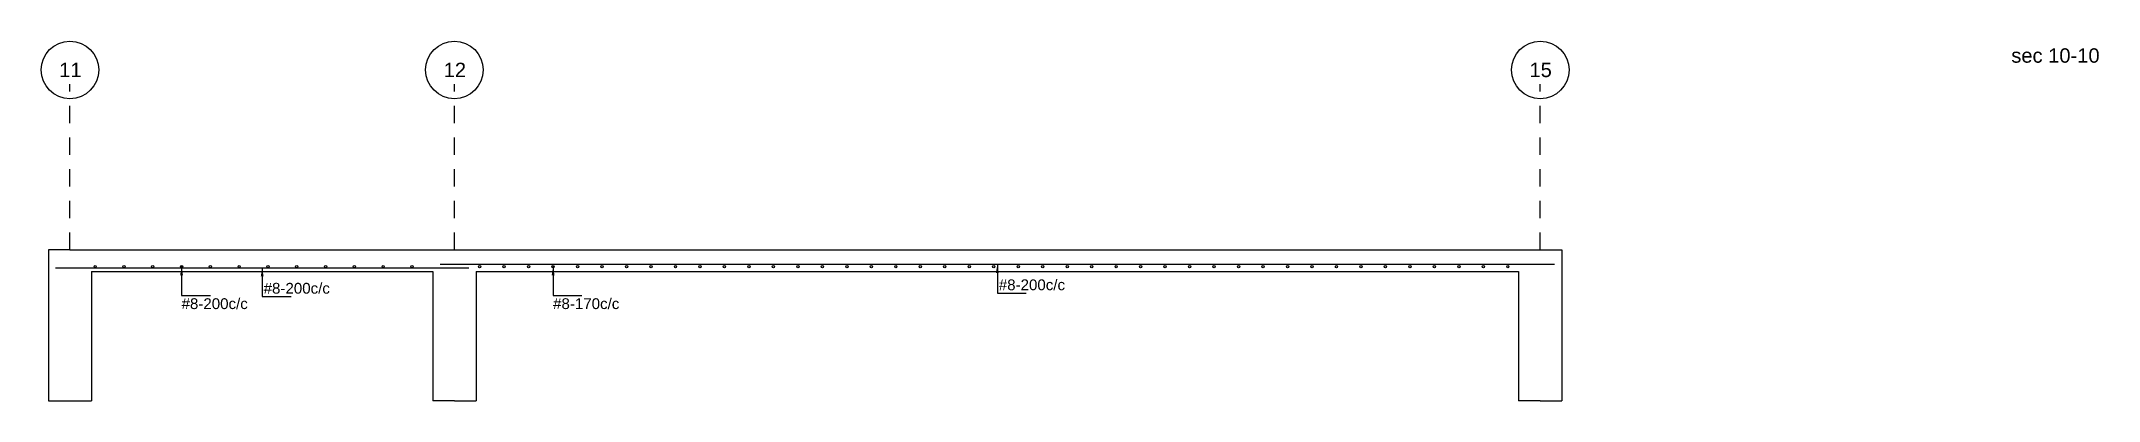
# Model space of a CAD drawing. Extents: x 0 to 119, y -5 to 121.
# Drawn here: x 70.36 to 84.65, y 85.83 to 88.33 of the extents above; entities that cross this region are included whole.
import ezdxf

# ---------------------------------------------------------------- set-up
doc = ezdxf.new("R2010")
doc.units = 0
doc.linetypes.add('ACAD_ISO02W100', pattern=[15, 12, -3])
for name, color, linetype in [('Axisline', 7, 'CONTINUOUS'), ('Axisline_Name', 1, 'CONTINUOUS'), ('Longsection', 2, 'CONTINUOUS'), ('Section_Name', 1, 'CONTINUOUS'), ('Slab_Bottom_Steel_X', 1, 'CONTINUOUS'), ('Slab_Bottom_Steel_Y', 3, 'CONTINUOUS')]:
    doc.layers.add(name, color=color, linetype=linetype)
doc.styles.add('STRUDS_Arial', font='ARIAL.TTF', dxfattribs={"height": 0.04})

msp = doc.modelspace()

# ---------------------------------------------------------------- texts
at = {"layer": 'Axisline_Name', "style": 'STRUDS_Arial'}
for s, p in [('11', (70.483, 88.08)), ('12', (73.153, 88.08)), ('15', (80.693, 88.08))]:
    msp.add_text(s, height=0.1, dxfattribs=at).set_placement(p)
at = {"layer": 'Section_name', "style": 'STRUDS_Arial'}
msp.add_text('sec 10-10', height=0.1, dxfattribs=at).set_placement((84.039, 88.18))
at = {"layer": 'Slab_Bottom_Steel_X', "style": 'STRUDS_Arial'}
for s, p in [('#8-200c/c', (71.333, 86.468)), ('#8-170c/c', (73.913, 86.468))]:
    msp.add_text(s, height=0.075, dxfattribs=at).set_placement(p)
at = {"layer": 'Slab_Bottom_Steel_Y', "style": 'STRUDS_Arial'}
for p in [(71.903, 86.575), (77.008, 86.599)]:
    msp.add_text('#8-200c/c', height=0.075, dxfattribs=at).set_placement(p)

# ---------------------------------------------------------------- linework, layer by layer
at = {"layer": 'Axisline', "linetype": 'ACAD_ISO02W100', "ltscale": 0.01}
for p, q in [((70.558, 86.88), (70.558, 88.03)), ((73.228, 86.88), (73.228, 88.03)), ((80.768, 86.88), (80.768, 88.03))]:
    msp.add_line(p, q, dxfattribs=at)
at = {"layer": 'Axisline'}
for centre in [(70.558, 88.13), (73.228, 88.13), (80.768, 88.13)]:
    msp.add_circle(centre, 0.2, dxfattribs=at)
at = {"layer": 'Longsection'}
for p, q in [((70.558, 86.88), (70.408, 86.88)), ((70.408, 86.88), (70.408, 85.83)), ((70.558, 86.88), (73.228, 86.88)), ((73.228, 86.88), (80.768, 86.88)), ((80.768, 86.88), (80.918, 86.88)), ((80.918, 86.88), (80.918, 85.83)), ((70.708, 86.73), (73.078, 86.73)), ((70.708, 86.73), (70.708, 85.83)), ((73.078, 86.73), (73.078, 85.83)), ((73.378, 86.73), (80.618, 86.73)), ((73.378, 86.73), (73.378, 85.83)), ((80.618, 86.73), (80.618, 85.83)), ((70.408, 85.83), (70.558, 85.83)), ((70.558, 85.83), (70.708, 85.83)), ((73.228, 85.83), (73.078, 85.83)), ((73.228, 85.83), (73.378, 85.83)), ((80.768, 85.83), (80.618, 85.83)), ((80.768, 85.83), (80.918, 85.83))]:
    msp.add_line(p, q, dxfattribs=at)
at = {"layer": 'Slab_Bottom_Steel_X'}
for p, q in [((71.333, 86.763), (71.333, 86.563)), ((73.913, 86.763), (73.913, 86.563)), ((71.333, 86.563), (71.533, 86.563)), ((73.913, 86.563), (74.113, 86.563))]:
    msp.add_line(p, q, dxfattribs=at)
for centre in [(70.733, 86.763), (70.933, 86.763), (71.133, 86.763), (71.333, 86.763), (71.533, 86.763), (71.733, 86.763), (71.933, 86.763), (72.133, 86.763), (72.333, 86.763), (72.533, 86.763), (72.733, 86.763), (72.933, 86.763), (73.403, 86.763), (73.573, 86.763), (73.743, 86.763), (73.913, 86.763), (74.083, 86.763), (74.253, 86.763), (74.423, 86.763), (74.593, 86.763), (74.763, 86.763), (74.933, 86.763), (75.103, 86.763), (75.273, 86.763), (75.443, 86.763), (75.613, 86.763), (75.783, 86.763), (75.953, 86.763), (76.123, 86.763), (76.293, 86.763), (76.463, 86.763), (76.633, 86.763), (76.803, 86.763), (76.973, 86.763), (77.143, 86.763), (77.313, 86.763), (77.483, 86.763), (77.653, 86.763), (77.823, 86.763), (77.993, 86.763), (78.163, 86.763), (78.333, 86.763), (78.503, 86.763), (78.673, 86.763), (78.843, 86.763), (79.013, 86.763), (79.183, 86.763), (79.353, 86.763), (79.5229, 86.763), (79.6929, 86.763), (79.8629, 86.763), (80.0329, 86.763), (80.2029, 86.763), (80.3729, 86.763), (80.5429, 86.763)]:
    msp.add_circle(centre, 0.008, dxfattribs=at)
for points in [[(71.333, 86.763), (71.323, 86.703), (71.333, 86.763), (71.343, 86.703)], [(73.913, 86.763), (73.903, 86.703), (73.913, 86.763), (73.923, 86.703)]]:
    msp.add_solid(points, dxfattribs=at)
at = {"layer": 'Slab_Bottom_Steel_Y'}
for p, q in [((70.458, 86.755), (73.328, 86.755)), ((71.893, 86.755), (71.893, 86.555)), ((73.128, 86.779), (80.868, 86.779)), ((76.998, 86.779), (76.998, 86.579)), ((71.893, 86.555), (72.093, 86.555)), ((76.998, 86.579), (77.198, 86.579))]:
    msp.add_line(p, q, dxfattribs=at)
for points in [[(71.893, 86.755), (71.883, 86.695), (71.893, 86.755), (71.903, 86.695)], [(76.998, 86.779), (76.988, 86.719), (76.998, 86.779), (77.008, 86.719)]]:
    msp.add_solid(points, dxfattribs=at)

msp.set_redraw_order([(e.dxf.handle, doc.entitydb.next_handle()) for e in msp.query("TEXT MTEXT ATTDEF DIMENSION ARC_DIMENSION")])  # texts and dimensions are drawn at this point

doc.saveas('drawing.dxf')
